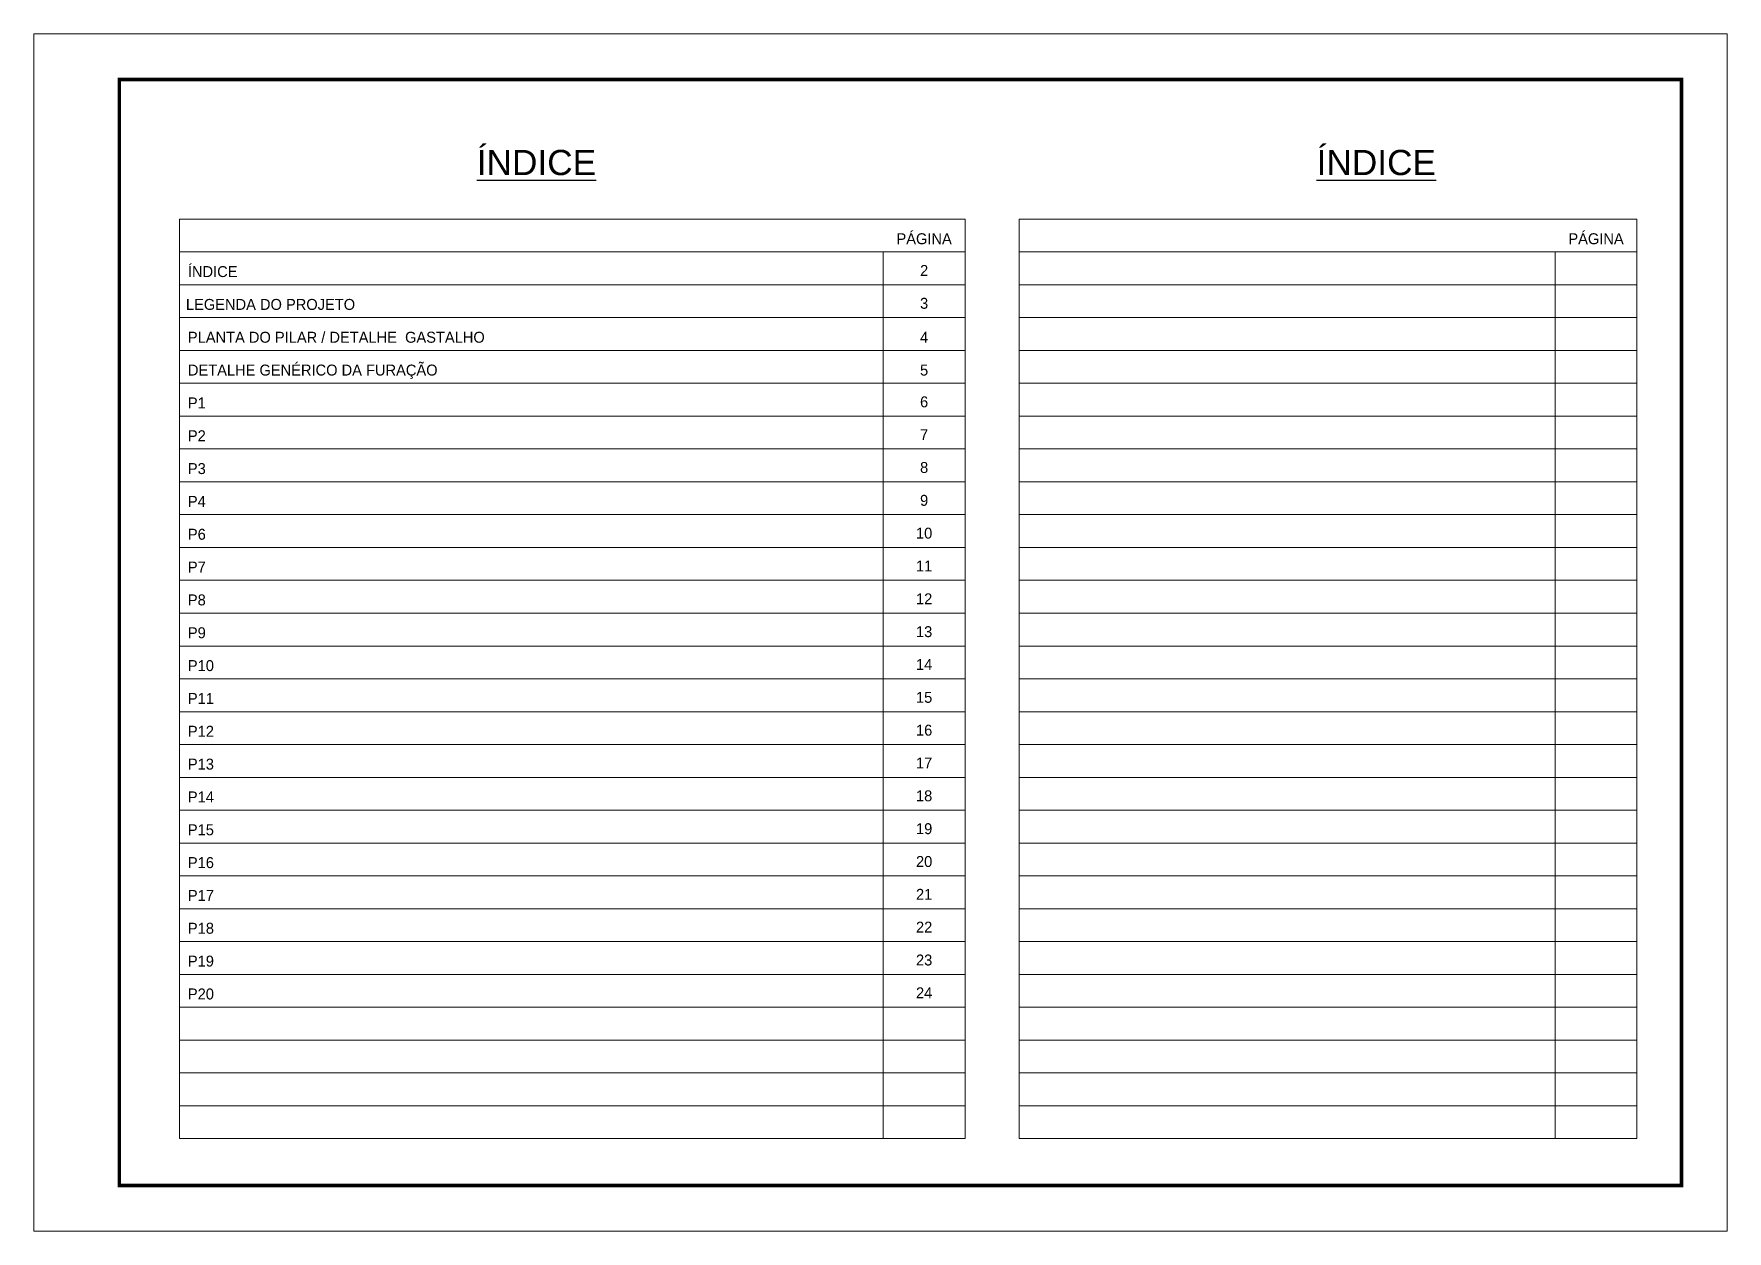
# Model space of a CAD drawing. Extents: x 2201 to 8455, y 252 to 7045.
# Drawn here: x 3800 to 5285, y 5995 to 7045 of the extents above; entities that cross this region are included whole.
import ezdxf
from ezdxf.enums import TextEntityAlignment as Align

# ---------------------------------------------------------------- set-up
doc = ezdxf.new("R2010")
doc.units = 0
doc.layers.add('CARIMBO', color=255, linetype='Continuous', lineweight=9)
doc.layers.add('Folhas', color=255, linetype='Continuous', lineweight=9)
doc.styles.add('ARIAL', font='arial.ttf')
doc.styles.add('Tecnologia', font='')
doc.styles.get('Tecnologia').set_extended_font_data('Forgotten Futurist')

msp = doc.modelspace()

# ---------------------------------------------------------------- texts
at = {"color": 0, "linetype": 'Continuous', "ltscale": 5, "style": 'ARIAL'}
for p in [(4240.64, 6920.79), (4977.2, 6920.79)]:
    msp.add_text('%%UÍNDICE', height=22.118, dxfattribs=at).set_placement(p, align=Align.CENTER)
at = {"layer": 'CARIMBO', "style": 'Tecnologia'}
for s, height, p in [('PÁGINA', 9.599, (4580.63, 6860.19)), ('PÁGINA', 9.599, (5169.9, 6860.19)), ('2', 9.6, (4580.63, 6832.36)), ('3', 9.6, (4580.63, 6803.56)), ('4', 9.6, (4580.63, 6773.8)), ('5', 9.6, (4580.63, 6745)), ('6', 9.6, (4580.63, 6717.17)), ('7', 9.6, (4580.63, 6688.37)), ('8', 9.6, (4580.63, 6659.58)), ('9', 9.6, (4580.63, 6630.78)), ('10', 9.599, (4580.63, 6601.99)), ('11', 9.599, (4580.63, 6573.19)), ('12', 9.599, (4580.63, 6544.39)), ('13', 9.599, (4580.63, 6515.6)), ('14', 9.599, (4580.63, 6486.8)), ('15', 9.599, (4580.63, 6458)), ('16', 9.599, (4580.63, 6429.21)), ('17', 9.599, (4580.63, 6400.41)), ('18', 9.599, (4580.63, 6371.62)), ('19', 9.599, (4580.63, 6342.82)), ('20', 9.599, (4580.63, 6314.02)), ('21', 9.599, (4580.63, 6285.23)), ('22', 9.599, (4580.63, 6256.43)), ('23', 9.599, (4580.63, 6227.63)), ('24', 9.599, (4580.63, 6198.84))]:
    msp.add_text(s, height=height, dxfattribs=at).set_placement(p, align=Align.CENTER)
for s, height, p in [('ÍNDICE', 9.599, (3934.96, 6831.39)), ('LEGENDA DO PROJETO', 9.5987, (3933.25, 6802.59)), ('PLANTA DO PILAR / DETALHE  GASTALHO ', 9.5987, (3934.96, 6773.8)), ('DETALHE GENÉRICO DA FURAÇÃO', 9.5987, (3934.96, 6745)), ('P1', 9.599, (3934.96, 6716.2)), ('P2', 9.599, (3934.96, 6687.41)), ('P3', 9.599, (3934.96, 6658.61)), ('P4', 9.599, (3934.96, 6629.82)), ('P6', 9.599, (3934.96, 6601.02)), ('P7', 9.599, (3934.96, 6572.22)), ('P8', 9.599, (3934.96, 6543.43)), ('P9', 9.599, (3934.96, 6514.63)), ('P10', 9.599, (3934.96, 6485.83)), ('P11', 9.599, (3934.96, 6457.04)), ('P12', 9.599, (3934.96, 6428.24)), ('P13', 9.599, (3934.96, 6399.45)), ('P14', 9.599, (3934.96, 6370.65)), ('P15', 9.599, (3934.96, 6341.85)), ('P16', 9.599, (3934.96, 6313.06)), ('P17', 9.599, (3934.96, 6284.26)), ('P18', 9.599, (3934.96, 6255.47)), ('P19', 9.599, (3934.96, 6226.67)), ('P20', 9.599, (3934.96, 6197.87))]:
    msp.add_text(s, height=height, dxfattribs=at).set_placement(p)

# ---------------------------------------------------------------- linework, layer by layer
at = {"layer": 'CARIMBO'}
for p, q in [((3927.46, 6882.18), (4616.54, 6882.18)), ((3927.46, 6882.18), (3927.46, 6075.88)), ((4616.54, 6882.18), (4616.54, 6075.88)), ((4664.02, 6882.18), (5205.81, 6882.18)), ((4664.02, 6882.18), (4664.02, 6075.88)), ((5205.81, 6882.18), (5205.81, 6075.88)), ((3927.46, 6853.38), (4616.54, 6853.38)), ((4544.72, 6853.38), (4544.72, 6075.88)), ((4664.02, 6853.38), (5205.81, 6853.38)), ((5133.99, 6853.38), (5133.99, 6075.88)), ((3927.46, 6824.58), (4616.54, 6824.58)), ((4664.02, 6824.58), (5205.81, 6824.58)), ((3927.46, 6795.79), (4616.54, 6795.79)), ((4664.02, 6795.79), (5205.81, 6795.79)), ((3927.46, 6766.99), (4616.54, 6766.99)), ((4664.02, 6766.99), (5205.81, 6766.99)), ((3927.46, 6738.19), (4616.54, 6738.19)), ((4664.02, 6738.19), (5205.81, 6738.19)), ((3927.46, 6709.4), (4616.54, 6709.4)), ((4664.02, 6709.4), (5205.81, 6709.4)), ((3927.46, 6680.6), (4616.54, 6680.6)), ((4664.02, 6680.6), (5205.81, 6680.6)), ((3927.46, 6651.81), (4616.54, 6651.81)), ((4664.02, 6651.81), (5205.81, 6651.81)), ((3927.46, 6623.01), (4616.54, 6623.01)), ((4664.02, 6623.01), (5205.81, 6623.01)), ((3927.46, 6594.21), (4616.54, 6594.21)), ((4664.02, 6594.21), (5205.81, 6594.21)), ((3927.46, 6565.42), (4616.54, 6565.42)), ((4664.02, 6565.42), (5205.81, 6565.42)), ((3927.46, 6536.62), (4616.54, 6536.62)), ((4664.02, 6536.62), (5205.81, 6536.62)), ((3927.46, 6507.82), (4616.54, 6507.82)), ((4664.02, 6507.82), (5205.81, 6507.82)), ((3927.46, 6479.03), (4616.54, 6479.03)), ((4664.02, 6479.03), (5205.81, 6479.03)), ((3927.46, 6450.23), (4616.54, 6450.23)), ((4664.02, 6450.23), (5205.81, 6450.23)), ((3927.46, 6421.44), (4616.54, 6421.44)), ((4664.02, 6421.44), (5205.81, 6421.44)), ((3927.46, 6392.64), (4616.54, 6392.64)), ((4664.02, 6392.64), (5205.81, 6392.64)), ((3927.46, 6363.84), (4616.54, 6363.84)), ((4664.02, 6363.84), (5205.81, 6363.84)), ((3927.46, 6335.05), (4616.54, 6335.05)), ((4664.02, 6335.05), (5205.81, 6335.05)), ((3927.46, 6306.25), (4616.54, 6306.25)), ((4664.02, 6306.25), (5205.81, 6306.25)), ((3927.46, 6277.45), (4616.54, 6277.45)), ((4664.02, 6277.45), (5205.81, 6277.45)), ((3927.46, 6248.66), (4616.54, 6248.66)), ((4664.02, 6248.66), (5205.81, 6248.66)), ((3927.46, 6219.86), (4616.54, 6219.86)), ((4664.02, 6219.86), (5205.81, 6219.86)), ((3927.46, 6191.07), (4616.54, 6191.07)), ((4664.02, 6191.07), (5205.81, 6191.07)), ((3927.46, 6162.27), (4616.54, 6162.27)), ((4664.02, 6162.27), (5205.81, 6162.27)), ((3927.46, 6133.47), (4616.54, 6133.47)), ((4664.02, 6133.47), (5205.81, 6133.47)), ((3927.46, 6104.68), (4616.54, 6104.68)), ((4664.02, 6104.68), (5205.81, 6104.68)), ((3927.46, 6075.88), (4616.54, 6075.88)), ((4664.02, 6075.88), (5205.81, 6075.88))]:
    msp.add_line(p, q, dxfattribs=at)
at = {"layer": 'Folhas'}
msp.add_lwpolyline([(3799.87, 5994.67), (5284.87, 5994.67), (5284.87, 7044.67), (3799.87, 7044.67)], close=True, dxfattribs=at)
at = {"layer": 'Folhas', "color": 30, "const_width": 3}
msp.add_lwpolyline([(3874.87, 6034.67), (5244.87, 6034.67), (5244.87, 7004.67), (3874.87, 7004.67)], close=True, dxfattribs=at)

msp.set_redraw_order([(e.dxf.handle, doc.entitydb.next_handle()) for e in msp.query("TEXT MTEXT ATTDEF DIMENSION ARC_DIMENSION")])  # texts and dimensions are drawn at this point

doc.saveas('drawing.dxf')
